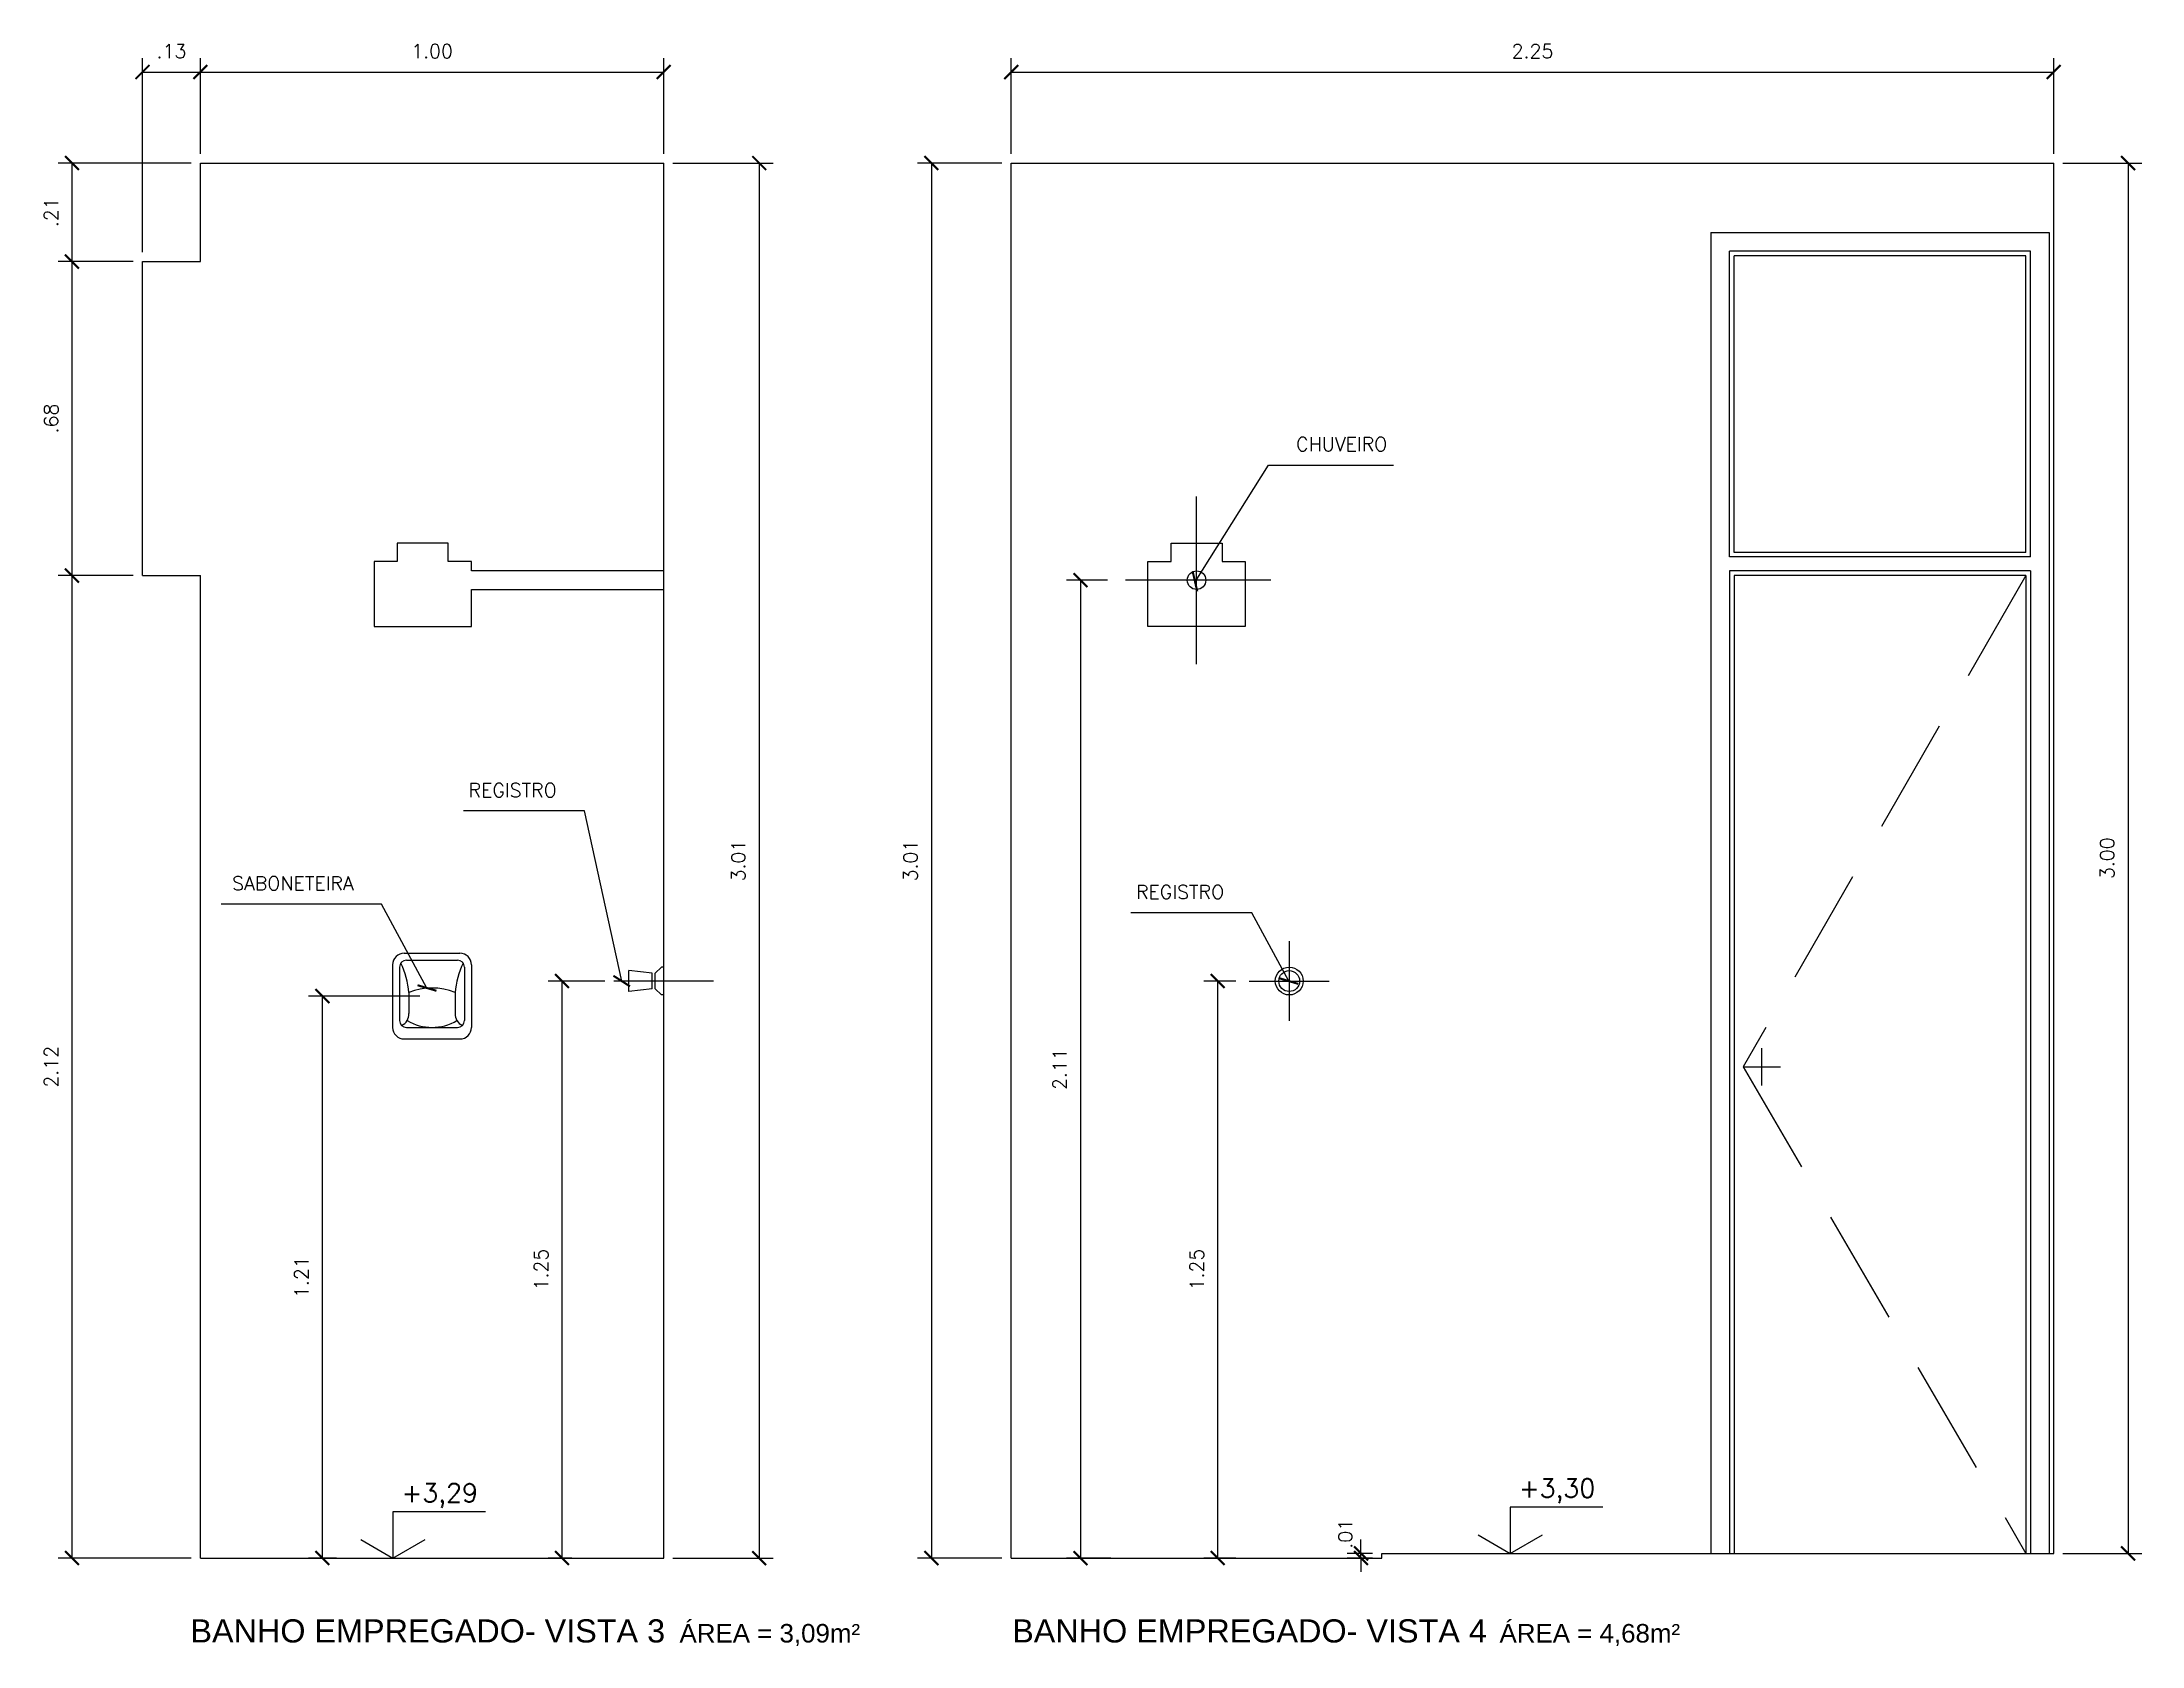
# Model space of a CAD drawing. Header units: millimetres. Extents: x 1 to 250, y 10 to 22.
# Drawn here: x 79.329 to 83.862, y 18.091 to 21.552 of the extents above; entities that cross this region are included whole.
import ezdxf

# ---------------------------------------------------------------- set-up
doc = ezdxf.new("R2010")
doc.units = ezdxf.units.MM
doc.linetypes.add('HIDDEN', pattern=[0.375, 0.25, -0.125])
for name, color, linetype in [('COTAS', 1, 'Continuous'), ('LPROJ', 7, 'HIDDEN'), ('LVISTA02', 1, 'Continuous'), ('NOTAS', 2, 'Continuous'), ('PEÇAS', 7, 'Continuous'), ('PEÇAS50', 8, 'Continuous'), ('REVEST', 2, 'Continuous')]:
    doc.layers.add(name, color=color, linetype=linetype)
doc.styles.add('60-20', font='romans.shx', dxfattribs={"height": 0.03})
doc.styles.add('60-50', font='romans.shx', dxfattribs={"height": 0.075})
doc.styles.add('80-20', font='romans.shx', dxfattribs={"height": 0.04})
doc.styles.add('ARIAL', font='arial.ttf', dxfattribs={"height": 0.05})
doc.dimstyles.new('20', dxfattribs={"dimtxt": 0.1, "dimasz": 0.075, "dimexe": 0.075, "dimexo": 0.05, "dimgap": 0.075, "dimtad": 1, "dimzin": 4, "dimdsep": 46, "dimtxsty": '60-50', "dimblk1": 'ARCHTICK', "dimblk2": 'ARCHTICK', "dimsah": 1, "dimcen": 2.5, "dimclrt": 3, "dimadec": 0, "dimazin": 0, "dimtfac": 1, "dimtmove": 2, "dimatfit": 3, "dimldrblk": 'ARCHTICK', "dimfxl": 1, "dimarcsym": 0})

msp = doc.modelspace()

# ---------------------------------------------------------------- texts
at = {"layer": 'COTAS', "color": 3, "char_height": 0.03, "style": '60-20'}
for s, insert, attachment_point in [('CHUVEIRO', (82.0361, 20.6843), 4), ('REGISTRO', (80.4402, 19.938), 6), ('SABONETEIRA', (80.0019, 19.7368), 6), ('REGISTRO', (81.8807, 19.7181), 6)]:
    msp.add_mtext(s, dxfattribs=dict(at, insert=insert, attachment_point=attachment_point))
at = {"layer": 'NOTAS', "color": 3, "style": '80-20'}
for s, p in [('+3,30', (82.517, 18.4117)), ('+3,29', (80.1055, 18.4017))]:
    msp.add_text(s, height=0.04, dxfattribs=at).set_placement(p)
at = {"layer": 'NOTAS', "style": 'ARIAL'}
for s, height, p in [('BANHO EMPREGADO- VISTA 3', 0.05, (79.6496, 18.0988)), ('ÁREA = 3,09m²', 0.04, (80.7052, 18.0987)), ('BANHO EMPREGADO- VISTA 4', 0.05, (81.4232, 18.0988)), ('ÁREA = 4,68m²', 0.04, (82.475, 18.0987))]:
    msp.add_text(s, height=height, dxfattribs=at).set_placement(p)

# ---------------------------------------------------------------- blocks, each defined once
blk = doc.blocks.new('_ARCHTICK')
at = {"color": 0, "linetype": 'ByBlock', "const_width": 0.15}
blk.add_lwpolyline([(-0.5, -0.5), (0.5, 0.5)], dxfattribs=at)
blk = doc.blocks.new('*D56')
at = {"color": 0, "linetype": 'ByBlock'}
for p, q in [((79.6711, 21.3109), (79.6711, 21.5173)), ((79.6711, 21.4873), (80.6711, 21.4873)), ((80.6711, 21.3109), (80.6711, 21.5173))]:
    blk.add_line(p, q, dxfattribs=at)
at = {"layer": 'DEFPOINTS', "color": 0, "linetype": 'ByBlock'}
for p in [(80.6711, 21.4873), (79.6711, 21.2909), (80.6711, 21.2909)]:
    blk.add_point(p, dxfattribs=at)
at = {"color": 0, "linetype": 'ByBlock', "xscale": 0.03, "yscale": 0.03, "zscale": 0.03, "rotation": 180}
blk.add_blockref('_ARCHTICK', (79.6711, 21.4873), dxfattribs=at)
at = {"color": 0, "linetype": 'ByBlock', "xscale": 0.03, "yscale": 0.03, "zscale": 0.03}
blk.add_blockref('_ARCHTICK', (80.6711, 21.4873), dxfattribs=at)
at = {"color": 3, "linetype": 'ByBlock', "insert": (80.1711, 21.5323), "char_height": 0.03, "attachment_point": 5, "style": '60-20'}
blk.add_mtext('1.00', dxfattribs=at)
blk = doc.blocks.new('*D57')
at = {"color": 0, "linetype": 'ByBlock'}
for p, q in [((81.4211, 21.3109), (81.4211, 21.5173)), ((81.4211, 21.4873), (83.6711, 21.4873)), ((83.6711, 21.3109), (83.6711, 21.5173))]:
    blk.add_line(p, q, dxfattribs=at)
at = {"layer": 'DEFPOINTS', "color": 0, "linetype": 'ByBlock'}
for p in [(83.6711, 21.4873), (81.4211, 21.2909), (83.6711, 21.2909)]:
    blk.add_point(p, dxfattribs=at)
at = {"color": 0, "linetype": 'ByBlock', "xscale": 0.03, "yscale": 0.03, "zscale": 0.03, "rotation": 180}
blk.add_blockref('_ARCHTICK', (81.4211, 21.4873), dxfattribs=at)
at = {"color": 0, "linetype": 'ByBlock', "xscale": 0.03, "yscale": 0.03, "zscale": 0.03}
blk.add_blockref('_ARCHTICK', (83.6711, 21.4873), dxfattribs=at)
at = {"color": 3, "linetype": 'ByBlock', "insert": (82.5461, 21.5323), "char_height": 0.03, "attachment_point": 5, "style": '60-20'}
blk.add_mtext('2.25', dxfattribs=at)
blk = doc.blocks.new('*D107')
at = {"color": 0, "linetype": 'ByBlock'}
for p, q in [((79.5461, 21.0984), (79.5461, 21.5173)), ((79.5461, 21.4873), (79.6711, 21.4873)), ((79.6711, 21.3109), (79.6711, 21.5173))]:
    blk.add_line(p, q, dxfattribs=at)
at = {"layer": 'DEFPOINTS', "color": 0, "linetype": 'ByBlock'}
for p in [(79.6711, 21.4873), (79.6711, 21.2909), (79.5461, 21.0784)]:
    blk.add_point(p, dxfattribs=at)
at = {"color": 0, "linetype": 'ByBlock', "xscale": 0.03, "yscale": 0.03, "zscale": 0.03, "rotation": 180}
blk.add_blockref('_ARCHTICK', (79.5461, 21.4873), dxfattribs=at)
at = {"color": 0, "linetype": 'ByBlock', "xscale": 0.03, "yscale": 0.03, "zscale": 0.03}
blk.add_blockref('_ARCHTICK', (79.6711, 21.4873), dxfattribs=at)
at = {"color": 3, "linetype": 'ByBlock', "insert": (79.6086, 21.5323), "char_height": 0.03, "attachment_point": 5, "style": '60-20'}
blk.add_mtext('.13', dxfattribs=at)
blk = doc.blocks.new('*D170')
at = {"color": 0, "linetype": 'ByBlock'}
for p, q in [((79.6511, 21.2909), (79.364, 21.2909)), ((79.394, 21.2909), (79.394, 21.0784)), ((79.5261, 21.0784), (79.364, 21.0784))]:
    blk.add_line(p, q, dxfattribs=at)
at = {"layer": 'DEFPOINTS', "color": 0, "linetype": 'ByBlock'}
for p in [(79.6711, 21.2909), (79.394, 21.0784), (79.5461, 21.0784)]:
    blk.add_point(p, dxfattribs=at)
at = {"color": 0, "linetype": 'ByBlock', "xscale": 0.03, "yscale": 0.03, "zscale": 0.03}
for p, rotation in [((79.394, 21.2909), 90), ((79.394, 21.0784), 270)]:
    blk.add_blockref('_ARCHTICK', p, dxfattribs=dict(at, rotation=rotation))
at = {"color": 3, "linetype": 'ByBlock', "insert": (79.349, 21.1846), "char_height": 0.03, "attachment_point": 5, "rotation": 90, "style": '60-20'}
blk.add_mtext('.21', dxfattribs=at)
blk = doc.blocks.new('*D171')
at = {"color": 0, "linetype": 'ByBlock'}
for p, q in [((79.394, 21.0784), (79.394, 20.4009)), ((79.5261, 20.4009), (79.364, 20.4009))]:
    blk.add_line(p, q, dxfattribs=at)
at = {"layer": 'DEFPOINTS', "color": 0, "linetype": 'ByBlock'}
for p in [(79.5461, 21.0784), (79.394, 20.4009), (79.5461, 20.4009)]:
    blk.add_point(p, dxfattribs=at)
at = {"color": 0, "linetype": 'ByBlock', "xscale": 0.03, "yscale": 0.03, "zscale": 0.03}
for p, rotation in [((79.394, 21.0784), 90), ((79.394, 20.4009), 270)]:
    blk.add_blockref('_ARCHTICK', p, dxfattribs=dict(at, rotation=rotation))
at = {"color": 3, "linetype": 'ByBlock', "insert": (79.349, 20.7397), "char_height": 0.03, "attachment_point": 5, "rotation": 90, "style": '60-20'}
blk.add_mtext('.68', dxfattribs=at)
blk = doc.blocks.new('*D172')
at = {"color": 0, "linetype": 'ByBlock'}
for p, q in [((79.394, 20.4009), (79.394, 18.2809)), ((79.6511, 18.2809), (79.364, 18.2809))]:
    blk.add_line(p, q, dxfattribs=at)
at = {"layer": 'DEFPOINTS', "color": 0, "linetype": 'ByBlock'}
for p in [(79.5461, 20.4009), (79.394, 18.2809), (79.6711, 18.2809)]:
    blk.add_point(p, dxfattribs=at)
at = {"color": 0, "linetype": 'ByBlock', "xscale": 0.03, "yscale": 0.03, "zscale": 0.03}
for p, rotation in [((79.394, 20.4009), 90), ((79.394, 18.2809), 270)]:
    blk.add_blockref('_ARCHTICK', p, dxfattribs=dict(at, rotation=rotation))
at = {"color": 3, "linetype": 'ByBlock', "insert": (79.349, 19.3409), "char_height": 0.03, "attachment_point": 5, "rotation": 90, "style": '60-20'}
blk.add_mtext('2.12', dxfattribs=at)
blk = doc.blocks.new('*D173')
at = {"color": 0, "linetype": 'ByBlock'}
for p, q in [((80.6911, 21.2909), (80.9072, 21.2909)), ((80.8772, 21.2909), (80.8772, 18.2809)), ((80.6911, 18.2809), (80.9072, 18.2809))]:
    blk.add_line(p, q, dxfattribs=at)
at = {"layer": 'DEFPOINTS', "color": 0, "linetype": 'ByBlock'}
for p in [(80.6711, 21.2909), (80.6711, 18.2809), (80.8772, 18.2809)]:
    blk.add_point(p, dxfattribs=at)
at = {"color": 0, "linetype": 'ByBlock', "xscale": 0.03, "yscale": 0.03, "zscale": 0.03}
for p, rotation in [((80.8772, 21.2909), 90), ((80.8772, 18.2809), 270)]:
    blk.add_blockref('_ARCHTICK', p, dxfattribs=dict(at, rotation=rotation))
at = {"color": 3, "linetype": 'ByBlock', "insert": (80.8322, 19.7859), "char_height": 0.03, "attachment_point": 5, "rotation": 90, "style": '60-20'}
blk.add_mtext('3.01', dxfattribs=at)
blk = doc.blocks.new('*D174')
at = {"color": 0, "linetype": 'ByBlock'}
for p, q in [((81.4011, 21.2909), (81.2188, 21.2909)), ((81.2488, 21.2909), (81.2488, 18.2809)), ((81.4011, 18.2809), (81.2188, 18.2809))]:
    blk.add_line(p, q, dxfattribs=at)
at = {"layer": 'DEFPOINTS', "color": 0, "linetype": 'ByBlock'}
for p in [(81.4211, 21.2909), (81.2488, 18.2809), (81.4211, 18.2809)]:
    blk.add_point(p, dxfattribs=at)
at = {"color": 0, "linetype": 'ByBlock', "xscale": 0.03, "yscale": 0.03, "zscale": 0.03}
for p, rotation in [((81.2488, 21.2909), 90), ((81.2488, 18.2809), 270)]:
    blk.add_blockref('_ARCHTICK', p, dxfattribs=dict(at, rotation=rotation))
at = {"color": 3, "linetype": 'ByBlock', "insert": (81.2038, 19.7859), "char_height": 0.03, "attachment_point": 5, "rotation": 90, "style": '60-20'}
blk.add_mtext('3.01', dxfattribs=at)
blk = doc.blocks.new('*D175')
at = {"color": 0, "linetype": 'ByBlock'}
for p, q in [((82.176, 18.2909), (82.176, 18.3209)), ((82.2011, 18.2909), (82.146, 18.2909)), ((82.2011, 18.2809), (82.146, 18.2809)), ((82.176, 18.2809), (82.176, 18.2909)), ((82.176, 18.2809), (82.176, 18.2909)), ((82.176, 18.2809), (82.176, 18.2509))]:
    blk.add_line(p, q, dxfattribs=at)
at = {"layer": 'DEFPOINTS', "color": 0, "linetype": 'ByBlock'}
for p in [(82.176, 18.2909), (82.2211, 18.2909), (82.2211, 18.2809)]:
    blk.add_point(p, dxfattribs=at)
at = {"color": 0, "linetype": 'ByBlock', "xscale": 0.03, "yscale": 0.03, "zscale": 0.03}
for p, rotation in [((82.176, 18.2909), 270), ((82.176, 18.2809), 90)]:
    blk.add_blockref('_ARCHTICK', p, dxfattribs=dict(at, rotation=rotation))
at = {"color": 3, "linetype": 'ByBlock', "insert": (82.1422, 18.3333), "char_height": 0.03, "attachment_point": 5, "rotation": 90, "style": '60-20'}
blk.add_mtext('.01', dxfattribs=at)
blk = doc.blocks.new('*D176')
at = {"color": 0, "linetype": 'ByBlock'}
for p, q in [((83.6911, 21.2909), (83.8616, 21.2909)), ((83.8316, 21.2909), (83.8316, 18.2909)), ((83.6911, 18.2909), (83.8616, 18.2909))]:
    blk.add_line(p, q, dxfattribs=at)
at = {"layer": 'DEFPOINTS', "color": 0, "linetype": 'ByBlock'}
for p in [(83.6711, 21.2909), (83.6711, 18.2909), (83.8316, 18.2909)]:
    blk.add_point(p, dxfattribs=at)
at = {"color": 0, "linetype": 'ByBlock', "xscale": 0.03, "yscale": 0.03, "zscale": 0.03}
for p, rotation in [((83.8316, 21.2909), 90), ((83.8316, 18.2909), 270)]:
    blk.add_blockref('_ARCHTICK', p, dxfattribs=dict(at, rotation=rotation))
at = {"color": 3, "linetype": 'ByBlock', "insert": (83.7866, 19.7909), "char_height": 0.03, "attachment_point": 5, "rotation": 90, "style": '60-20'}
blk.add_mtext('3.00', dxfattribs=at)
blk = doc.blocks.new('*D343')
at = {"color": 0, "linetype": 'ByBlock'}
for p, q in [((121.8529, 19.5259), (121.7837, 19.5259)), ((121.8137, 19.5259), (121.8137, 18.2809)), ((121.8529, 18.2809), (121.7837, 18.2809))]:
    blk.add_line(p, q, dxfattribs=at)
at = {"layer": 'DEFPOINTS', "color": 0, "linetype": 'ByBlock'}
for p in [(121.8729, 19.5259), (121.8137, 18.2809), (121.8729, 18.2809)]:
    blk.add_point(p, dxfattribs=at)
at = {"color": 0, "linetype": 'ByBlock', "xscale": 0.03, "yscale": 0.03, "zscale": 0.03}
for p, rotation in [((121.8137, 19.5259), 90), ((121.8137, 18.2809), 270)]:
    blk.add_blockref('_ARCHTICK', p, dxfattribs=dict(at, rotation=rotation))
at = {"color": 3, "linetype": 'ByBlock', "insert": (121.7687, 18.9034), "char_height": 0.03, "attachment_point": 5, "rotation": 90, "style": '60-20'}
blk.add_mtext('1.25', dxfattribs=at)
blk = doc.blocks.new('*D344')
at = {"color": 0, "linetype": 'ByBlock'}
for p, q in [((121.5903, 20.3909), (121.5017, 20.3909)), ((121.5317, 20.3909), (121.5317, 18.2809)), ((121.5973, 18.2809), (121.5017, 18.2809))]:
    blk.add_line(p, q, dxfattribs=at)
at = {"layer": 'DEFPOINTS', "color": 0, "linetype": 'ByBlock'}
for p in [(121.6103, 20.3909), (121.5317, 18.2809), (121.6173, 18.2809)]:
    blk.add_point(p, dxfattribs=at)
at = {"color": 0, "linetype": 'ByBlock', "xscale": 0.03, "yscale": 0.03, "zscale": 0.03}
for p, rotation in [((121.5317, 20.3909), 90), ((121.5317, 18.2809), 270)]:
    blk.add_blockref('_ARCHTICK', p, dxfattribs=dict(at, rotation=rotation))
at = {"color": 3, "linetype": 'ByBlock', "insert": (121.4867, 19.3359), "char_height": 0.03, "attachment_point": 5, "rotation": 90, "style": '60-20'}
blk.add_mtext('2.11', dxfattribs=at)
blk = doc.blocks.new('*D345')
at = {"color": 0, "linetype": 'ByBlock'}
for p, q in [((80.1444, 19.4934), (79.9043, 19.4934)), ((79.9343, 19.4934), (79.9343, 18.2809)), ((79.9647, 18.2809), (79.9043, 18.2809))]:
    blk.add_line(p, q, dxfattribs=at)
at = {"layer": 'DEFPOINTS', "color": 0, "linetype": 'ByBlock'}
for p in [(80.1644, 19.4934), (79.9343, 18.2809), (79.9847, 18.2809)]:
    blk.add_point(p, dxfattribs=at)
at = {"color": 0, "linetype": 'ByBlock', "xscale": 0.03, "yscale": 0.03, "zscale": 0.03}
for p, rotation in [((79.9343, 19.4934), 90), ((79.9343, 18.2809), 270)]:
    blk.add_blockref('_ARCHTICK', p, dxfattribs=dict(at, rotation=rotation))
at = {"color": 3, "linetype": 'ByBlock', "insert": (79.8893, 18.8871), "char_height": 0.03, "attachment_point": 5, "rotation": 90, "style": '60-20'}
blk.add_mtext('1.21', dxfattribs=at)
blk = doc.blocks.new('*D346')
at = {"color": 0, "linetype": 'ByBlock'}
for p, q in [((80.5437, 19.5259), (80.4215, 19.5259)), ((80.4515, 19.5259), (80.4515, 18.2809)), ((80.473, 18.2809), (80.4215, 18.2809))]:
    blk.add_line(p, q, dxfattribs=at)
at = {"layer": 'DEFPOINTS', "color": 0, "linetype": 'ByBlock'}
for p in [(80.5637, 19.5259), (80.4515, 18.2809), (80.493, 18.2809)]:
    blk.add_point(p, dxfattribs=at)
at = {"color": 0, "linetype": 'ByBlock', "xscale": 0.03, "yscale": 0.03, "zscale": 0.03}
for p, rotation in [((80.4515, 19.5259), 90), ((80.4515, 18.2809), 270)]:
    blk.add_blockref('_ARCHTICK', p, dxfattribs=dict(at, rotation=rotation))
at = {"color": 3, "linetype": 'ByBlock', "insert": (80.4065, 18.9034), "char_height": 0.03, "attachment_point": 5, "rotation": 90, "style": '60-20'}
blk.add_mtext('1.25', dxfattribs=at)

# ---------------------------------------------------------------- dimensions: what is measured, and where the dimension line sits
at = {"layer": 'COTAS'}
for base, p1, p2, picture, middle in [((79.6710793391, 21.487349858), (79.5460793391, 21.0784139013), (79.6710793391, 21.2908657796), '*D107', (79.6085793391, 21.532349858)), ((83.6711, 21.4873), (81.4211, 21.2909), (83.6711, 21.2909), '*D57', (82.5461, 21.5323))]:
    dim = msp.add_linear_dim(base=base, p1=p1, p2=p2, dimstyle='20', override={"dimtxt": 0.02, "dimasz": 0.03, "dimexe": 0.03, "dimexo": 0.02, "dimgap": 0.03, "dimtxsty": '60-20'}, dxfattribs=at)
    dim.commit()
    dim.dimension.update_dxf_attribs({"geometry": picture, "text_midpoint": middle})
dim = msp.add_aligned_dim(p1=(79.6711, 21.2909), p2=(80.6711, 21.2909), distance=0.1965, dimstyle='20', override={"dimtxt": 0.02, "dimasz": 0.03, "dimexe": 0.03, "dimexo": 0.02, "dimgap": 0.03, "dimtxsty": '60-20'}, dxfattribs=at)
dim.commit()
dim.dimension.update_dxf_attribs({"geometry": '*D56', "text_midpoint": (80.1711, 21.5323)})
for base, p1, p2, override, picture, middle in [((79.394, 21.0784), (79.6711, 21.2909), (79.5461, 21.0784), {"dimtxt": 0.02, "dimasz": 0.03, "dimexe": 0.03, "dimexo": 0.02, "dimgap": 0.03, "dimtxsty": '60-20'}, '*D170', (79.349, 21.1846)), ((80.8772, 18.2809), (80.6711, 21.2909), (80.6711, 18.2809), {"dimtxt": 0.02, "dimasz": 0.03, "dimexe": 0.03, "dimexo": 0.02, "dimgap": 0.03, "dimtxsty": '60-20'}, '*D173', (80.8322, 19.7859)), ((81.2488, 18.2809), (81.4211, 21.2909), (81.4211, 18.2809), {"dimtxt": 0.02, "dimasz": 0.03, "dimexe": 0.03, "dimexo": 0.02, "dimgap": 0.03, "dimtxsty": '60-20'}, '*D174', (81.2038, 19.7859)), ((83.8316, 18.2909), (83.6711, 21.2909), (83.6711, 18.2909), {"dimtxt": 0.02, "dimasz": 0.03, "dimexe": 0.03, "dimexo": 0.02, "dimgap": 0.03, "dimtxsty": '60-20'}, '*D176', (83.7866, 19.7909)), ((79.394, 20.4009), (79.5461, 21.0784), (79.5461, 20.4009), {"dimtxt": 0.02, "dimasz": 0.03, "dimexe": 0.03, "dimexo": 0.02, "dimgap": 0.03, "dimtxsty": '60-20', "dimse1": 1}, '*D171', (79.349, 20.7397)), ((79.394, 18.2809), (79.5461, 20.4009), (79.6711, 18.2809), {"dimtxt": 0.02, "dimasz": 0.03, "dimexe": 0.03, "dimexo": 0.02, "dimgap": 0.03, "dimtxsty": '60-20', "dimse1": 1}, '*D172', (79.349, 19.3409)), ((80.4515334026, 18.2808657796), (80.5636553722, 19.5258657796), (80.4929754142, 18.2808657796), {"dimtxt": 0.02, "dimasz": 0.03, "dimexe": 0.03, "dimexo": 0.02, "dimgap": 0.03, "dimtxsty": '60-20'}, '*D346', (80.4065334026, 18.9033657796)), ((79.9343, 18.2809), (80.1644, 19.4934), (79.9847, 18.2809), {"dimtxt": 0.02, "dimasz": 0.03, "dimexe": 0.03, "dimexo": 0.02, "dimgap": 0.03, "dimtxsty": '60-20'}, '*D345', (79.8893, 18.8871))]:
    dim = msp.add_linear_dim(base=base, p1=p1, p2=p2, angle=90, dimstyle='20', override=override, dxfattribs=at)
    dim.commit()
    dim.dimension.update_dxf_attribs({"geometry": picture, "text_midpoint": middle})
for base, p1, p2, picture, middle, set_off in [((81.5706, 18.2809), (81.6492, 20.3909), (81.6562, 18.2809), '*D344', (81.5256, 19.3359), (-39.9611, 0)), ((81.8666453801, 18.2808657796), (81.9258737298, 19.5258657796), (81.9258737298, 18.2808657796), '*D343', (81.8216453801, 18.9033657796), (-39.9470755246, 0))]:
    dim = msp.add_linear_dim(base=base, p1=p1, p2=p2, angle=90, dimstyle='20', override={"dimtxt": 0.02, "dimasz": 0.03, "dimexe": 0.03, "dimexo": 0.02, "dimgap": 0.03, "dimtxsty": '60-20'}, dxfattribs=at)
    dim.commit()
    dim.dimension.update_dxf_attribs({"geometry": picture, "text_midpoint": middle, "insert": set_off})
dim = msp.add_linear_dim(base=(82.176, 18.2909), p1=(82.2211, 18.2809), p2=(82.2211, 18.2909), angle=90, dimstyle='20', override={"dimtxt": 0.02, "dimasz": 0.03, "dimexe": 0.03, "dimexo": 0.02, "dimgap": 0.03, "dimtxsty": '60-20'}, dxfattribs=at)
dim.commit()
dim.dimension.update_dxf_attribs({"geometry": '*D175', "text_midpoint": (82.1422, 18.3333), "dimtype": 160})

# ---------------------------------------------------------------- linework, layer by layer
at = {"layer": 'LPROJ'}
for p, q in [((83.6111, 20.4009), (83.0011, 19.3409)), ((83.0011, 19.3409), (83.6111, 18.2909))]:
    msp.add_line(p, q, dxfattribs=at)
at = {"layer": 'LVISTA02'}
for p, q in [((82.9311, 21.1409), (82.9311, 18.2909)), ((82.9311, 21.1409), (83.6611, 21.1409)), ((83.6611, 21.1409), (83.6611, 18.2909)), ((82.9711, 20.4409), (82.9711, 21.1009)), ((83.6211, 21.1009), (82.9711, 21.1009)), ((83.6111, 21.0909), (82.9811, 21.0909)), ((82.9811, 20.4509), (82.9811, 21.0909)), ((83.6111, 20.4509), (83.6111, 21.0909)), ((83.6211, 20.4409), (83.6211, 21.1009)), ((83.6211, 20.4409), (82.9711, 20.4409)), ((83.6111, 20.4509), (82.9811, 20.4509)), ((82.9711, 20.4109), (82.9711, 18.2909)), ((83.6211, 20.4109), (82.9711, 20.4109)), ((82.9811, 20.4009), (82.9811, 18.2909)), ((83.6111, 20.4009), (82.9811, 20.4009)), ((83.6111, 20.4009), (83.6111, 18.2909)), ((83.6211, 20.4109), (83.6211, 18.2909))]:
    msp.add_line(p, q, dxfattribs=at)
at = {"layer": 'NOTAS'}
for p, q in [((83.0411, 19.3009), (83.0411, 19.3809)), ((83.0011, 19.3409), (83.0811, 19.3409))]:
    msp.add_line(p, q, dxfattribs=at)
for points in [[(80.2868, 18.3809), (80.0868, 18.3809), (80.0868, 18.2809)], [(82.6983, 18.3909), (82.4983, 18.3909), (82.4983, 18.2909)]]:
    msp.add_lwpolyline(points, dxfattribs=at)
at = {"layer": 'NOTAS', "color": 3}
for points in [[(80.0176, 18.3209), (80.0868, 18.2809), (80.1561, 18.3209)], [(82.429, 18.3309), (82.4983, 18.2909), (82.5676, 18.3309)]]:
    msp.add_lwpolyline(points, dxfattribs=at)
at = {"layer": 'PEÇAS'}
for p, q in [((80.1111, 19.5859), (80.2311, 19.5859)), ((80.0861, 19.5609), (80.0861, 19.4259)), ((80.2561, 19.5609), (80.2561, 19.4259)), ((80.5961, 19.5034), (80.5961, 19.5484)), ((80.6461, 19.5426), (80.5961, 19.5484)), ((80.6461, 19.5091), (80.6461, 19.5426)), ((80.6661, 19.5559), (80.6528, 19.5426)), ((80.6528, 19.5091), (80.6528, 19.5426)), ((80.6711, 19.5559), (80.6661, 19.5559)), ((80.6461, 19.5091), (80.5961, 19.5034)), ((80.6661, 19.4959), (80.6528, 19.5091)), ((80.6711, 19.4959), (80.6661, 19.4959)), ((80.1111, 19.4009), (80.2311, 19.4009))]:
    msp.add_line(p, q, dxfattribs=at)
at = {"layer": 'PEÇAS', "color": 8}
for p, q in [((82.0211, 19.6119), (82.0211, 19.4398)), ((80.1011, 19.5559), (80.1011, 19.4409)), ((80.1161, 19.5709), (80.2261, 19.5709)), ((80.2411, 19.5559), (80.2411, 19.4409)), ((80.1211, 19.5009), (80.1211, 19.4559)), ((80.2211, 19.5009), (80.2211, 19.4559)), ((80.7785, 19.5259), (80.5637, 19.5259)), ((81.935, 19.5259), (82.1071, 19.5259)), ((80.1161, 19.4259), (80.2261, 19.4259))]:
    msp.add_line(p, q, dxfattribs=at)
at = {"layer": 'PEÇAS'}
for points in [[(80.6711, 20.4109), (80.2561, 20.4109), (80.2561, 20.4309), (80.2061, 20.4309), (80.2061, 20.4709), (80.0961, 20.4709), (80.0961, 20.4309), (80.0461, 20.4309), (80.0461, 20.2909), (80.2561, 20.2909), (80.2561, 20.3709), (80.6711, 20.3709)], [(81.7161, 20.4309), (81.7661, 20.4309), (81.7661, 20.4709), (81.8761, 20.4709), (81.8761, 20.4309), (81.9261, 20.4309), (81.9261, 20.2909), (81.7161, 20.2909), (81.7161, 20.4309)]]:
    msp.add_lwpolyline(points, dxfattribs=at)
at = {"layer": 'PEÇAS', "color": 8}
msp.add_circle((82.0211, 19.5259), 0.03, dxfattribs=at)
at = {"layer": 'PEÇAS'}
msp.add_circle((82.0211, 19.5259), 0.0225, dxfattribs=at)
for centre, start, end in [((80.1111, 19.5609), 90, 180), ((80.2311, 19.5609), 0, 90), ((80.1111, 19.4259), 180, 270), ((80.2311, 19.4259), 270, 0)]:
    msp.add_arc(centre, 0.025, start, end, dxfattribs=at)
at = {"layer": 'PEÇAS', "color": 8}
for centre, radius, start, end in [((80.1161, 19.5559), 0.015, 90, 180), ((79.9388, 19.4864), 0.1829, 4.5376, 25.3737), ((80.4034, 19.4864), 0.1829, 154.6263, 175.4624), ((80.2261, 19.5559), 0.015, 0, 90), ((80.1711, 19.3809), 0.13, 67.3801, 112.6199), ((80.0946, 19.4544), 0.0265, 294.1513, 3.1261), ((80.2475, 19.4544), 0.0265, 176.8739, 245.8487), ((80.1161, 19.4409), 0.015, 180, 270), ((80.1711, 19.5313), 0.1054, 239.3037, 300.6963), ((80.2261, 19.4409), 0.015, 270, 0)]:
    msp.add_arc(centre, radius, start, end, dxfattribs=at)
at = {"layer": 'PEÇAS50'}
for p, q in [((81.8211, 20.21), (81.8211, 20.5717)), ((81.9816, 20.3909), (81.6676, 20.3909))]:
    msp.add_line(p, q, dxfattribs=at)
msp.add_circle((81.8211, 20.3909), 0.02, dxfattribs=at)
at = {"layer": 'REVEST'}
for p, q in [((79.6711, 21.2909), (80.6711, 21.2909)), ((79.6711, 21.0784), (79.6711, 21.2909)), ((80.6711, 18.2809), (80.6711, 21.2909)), ((81.4211, 18.2809), (81.4211, 21.2909)), ((81.4211, 21.2909), (83.6711, 21.2909)), ((83.6711, 18.2909), (83.6711, 21.2909)), ((79.5461, 21.0784), (79.6711, 21.0784)), ((79.5461, 20.4009), (79.5461, 21.0784)), ((79.5461, 20.4009), (79.6711, 20.4009)), ((79.6711, 18.2809), (79.6711, 20.4009)), ((79.6711, 18.2809), (80.6711, 18.2809)), ((81.4211, 18.2809), (82.2211, 18.2809)), ((82.2211, 18.2909), (83.6711, 18.2909)), ((82.2211, 18.2809), (82.2211, 18.2909))]:
    msp.add_line(p, q, dxfattribs=at)

msp.set_redraw_order([(e.dxf.handle, doc.entitydb.next_handle()) for e in msp.query("TEXT MTEXT ATTDEF DIMENSION ARC_DIMENSION")])  # texts and dimensions are drawn at this point

# ---------------------------------------------------------------- leaders
at = {"layer": 'COTAS', "annotation_type": 0, "has_hookline": 1}
for points, hookline_direction, text_width in [([(81.8179, 20.3872), (81.9761, 20.6393), (82.0061, 20.6393)], 0, 0.21), ([(80.5804, 19.5259), (80.5002, 19.893), (80.4702, 19.893)], 1, 0.2014), ([(80.1602, 19.5109), (80.0619, 19.6918), (80.0319, 19.6918)], 1, 0.2857), ([(82.0202, 19.5259), (81.9407, 19.6731), (81.9107, 19.6731)], 1, 0.2014)]:
    msp.add_leader(points, dimstyle='20', override={"dimtxt": 0.02, "dimasz": 0.03, "dimexe": 0.03, "dimexo": 0.02, "dimgap": 0.03, "dimtxsty": '60-20'}, dxfattribs=dict(at, hookline_direction=hookline_direction, text_width=text_width))

doc.saveas('drawing.dxf')
